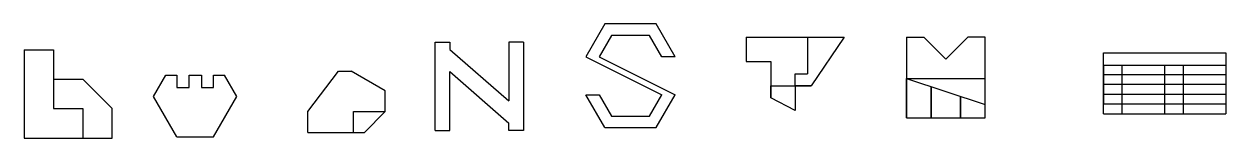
# Model space of a CAD drawing. Header units: millimetres. Extents: x 880 to 2522, y 2327 to 2730.
# Drawn here: x 1002 to 1982, y 2327 to 2420 of the extents above; entities that cross this region are included whole.
import ezdxf

# ---------------------------------------------------------------- set-up
doc = ezdxf.new("R2010")
doc.units = ezdxf.units.MM

msp = doc.modelspace()

# ---------------------------------------------------------------- linework, layer by layer
for points in [[(1475.263, 2420.102), (1459.763, 2393.256)], [(1517.263, 2420.102), (1475.263, 2420.102)], [(1532.763, 2393.256), (1517.263, 2420.102)], [(1337.041, 2333.207), (1337.041, 2405.207)], [(1337.041, 2405.207), (1349.041, 2405.207)], [(1349.041, 2405.207), (1349.041, 2399.207)], [(1409.041, 2405.207), (1397.041, 2405.207)], [(1397.041, 2405.207), (1397.041, 2357.207)], [(1409.041, 2405.207), (1409.041, 2333.207)], [(1480.763, 2410.576), (1470.763, 2393.256)], [(1511.763, 2410.576), (1480.763, 2410.576)], [(1521.763, 2393.256), (1511.763, 2410.576)], [(1590.608, 2409.454), (1670.608, 2409.454)], [(1590.608, 2409.454), (1590.608, 2389.454)], [(1640.608, 2409.454), (1640.608, 2379.454)], [(1670.608, 2409.454), (1643.627, 2369.454)], [(1721.425, 2409.452), (1721.425, 2343.452)], [(1721.425, 2409.452), (1735.425, 2409.452)], [(1735.425, 2409.452), (1753.425, 2391.452)], [(1771.425, 2409.452), (1753.425, 2391.452)], [(1785.425, 2409.452), (1771.425, 2409.452)], [(1785.425, 2375.452), (1785.425, 2409.452)], [(1001.674, 2398.959), (1001.674, 2326.959)], [(1001.674, 2398.959), (1025.674, 2398.959)], [(1025.674, 2398.959), (1025.674, 2374.959)], [(1349.041, 2399.207), (1397.041, 2357.207)], [(1459.763, 2393.256), (1521.763, 2362.256)], [(1470.763, 2393.256), (1532.763, 2362.256)], [(1532.763, 2393.256), (1521.763, 2393.256)], [(1881.873, 2346.571), (1881.873, 2396.571)], [(1881.873, 2396.571), (1981.873, 2396.571)], [(1981.873, 2396.571), (1981.873, 2346.571)], [(1981.873, 2396.571), (1981.873, 2386.571)], [(1590.608, 2389.454), (1610.608, 2389.454)], [(1610.608, 2389.454), (1610.608, 2369.454)], [(1881.873, 2386.571), (1981.873, 2386.571)], [(1881.873, 2386.571), (1881.873, 2378.571)], [(1896.873, 2386.571), (1896.873, 2346.571)], [(1931.873, 2386.571), (1931.873, 2346.571)], [(1946.873, 2386.571), (1946.873, 2346.571)], [(1025.674, 2374.959), (1025.674, 2350.959)], [(1025.674, 2374.959), (1049.674, 2374.959)], [(1049.674, 2374.959), (1073.674, 2350.959)], [(1107.277, 2360.915), (1117.277, 2378.236)], [(1117.277, 2378.236), (1126.277, 2378.236)], [(1126.277, 2378.236), (1126.277, 2368.236)], [(1136.277, 2368.236), (1136.277, 2378.236)], [(1136.277, 2378.236), (1146.277, 2378.236)], [(1146.277, 2378.236), (1146.277, 2368.236)], [(1156.277, 2368.236), (1156.277, 2378.236)], [(1156.277, 2378.236), (1165.277, 2378.236)], [(1175.277, 2360.915), (1165.277, 2378.236)], [(1233.241, 2348.487), (1258.241, 2381.487)], [(1258.241, 2381.487), (1268.528, 2381.487)], [(1296.241, 2365.487), (1268.528, 2381.487)], [(1349.041, 2333.207), (1349.041, 2381.207)], [(1349.041, 2381.207), (1397.041, 2339.207)], [(1630.608, 2369.454), (1630.608, 2379.454)], [(1630.608, 2379.454), (1640.608, 2379.454)], [(1721.425, 2343.452), (1721.425, 2375.452)], [(1721.425, 2375.452), (1785.425, 2354.452)], [(1721.425, 2375.452), (1785.425, 2375.452)], [(1785.425, 2343.452), (1785.425, 2375.452)], [(1981.873, 2378.571), (1881.873, 2378.571)], [(1881.873, 2378.571), (1881.873, 2370.571)], [(1126.277, 2368.236), (1136.277, 2368.236)], [(1146.277, 2368.236), (1156.277, 2368.236)], [(1296.241, 2348.487), (1296.241, 2365.487)], [(1610.608, 2369.454), (1630.608, 2369.454)], [(1610.608, 2369.454), (1610.608, 2359.645), (1610.608, 2369.454)], [(1630.608, 2369.454), (1630.608, 2349.454)], [(1630.608, 2369.454), (1643.627, 2369.454), (1630.608, 2369.454)], [(1741.425, 2343.452), (1741.425, 2368.889), (1741.425, 2343.452)], [(1981.873, 2370.571), (1881.873, 2370.571)], [(1881.873, 2370.571), (1881.873, 2362.571)], [(1981.873, 2362.571), (1881.873, 2362.571)], [(1881.873, 2362.571), (1881.873, 2354.571)], [(1126.277, 2328.006), (1107.277, 2360.915)], [(1156.277, 2328.006), (1175.277, 2360.915)], [(1475.263, 2335.409), (1459.763, 2362.256)], [(1459.763, 2362.256), (1470.763, 2362.256)], [(1470.763, 2362.256), (1480.763, 2344.935)], [(1511.763, 2344.935), (1521.763, 2362.256)], [(1517.263, 2335.409), (1532.763, 2362.256)], [(1630.608, 2349.454), (1610.608, 2359.645)], [(1765.425, 2343.452), (1765.425, 2361.014), (1765.425, 2343.452)], [(1785.425, 2343.452), (1785.425, 2354.452)], [(1981.873, 2354.571), (1881.873, 2354.571)], [(1025.674, 2350.959), (1049.674, 2350.959)], [(1049.674, 2350.959), (1049.674, 2326.959)], [(1073.674, 2326.959), (1073.674, 2350.959)], [(1233.241, 2331.487), (1233.241, 2348.487)], [(1270.241, 2331.487), (1270.241, 2348.487)], [(1270.241, 2348.487), (1296.241, 2348.487)], [(1279.241, 2331.487), (1296.241, 2348.487)], [(1480.763, 2344.935), (1511.763, 2344.935)], [(1721.425, 2343.452), (1741.425, 2343.452)], [(1741.425, 2343.452), (1765.425, 2343.452)], [(1765.425, 2343.452), (1785.425, 2343.452)], [(1881.873, 2346.571), (1981.873, 2346.571)], [(1881.873, 2346.571), (1896.873, 2346.571)], [(1896.873, 2346.571), (1931.873, 2346.571)], [(1931.873, 2346.571), (1946.873, 2346.571)], [(1337.041, 2333.207), (1349.041, 2333.207)], [(1397.041, 2333.207), (1397.041, 2339.207)], [(1409.041, 2333.207), (1397.041, 2333.207)], [(1475.263, 2335.409), (1517.263, 2335.409)], [(1001.674, 2326.959), (1049.674, 2326.959)], [(1049.674, 2326.959), (1073.674, 2326.959)], [(1126.277, 2328.006), (1156.277, 2328.006)], [(1233.241, 2331.487), (1270.241, 2331.487)], [(1270.241, 2331.487), (1279.241, 2331.487)]]:
    msp.add_lwpolyline(points)

doc.saveas('drawing.dxf')
